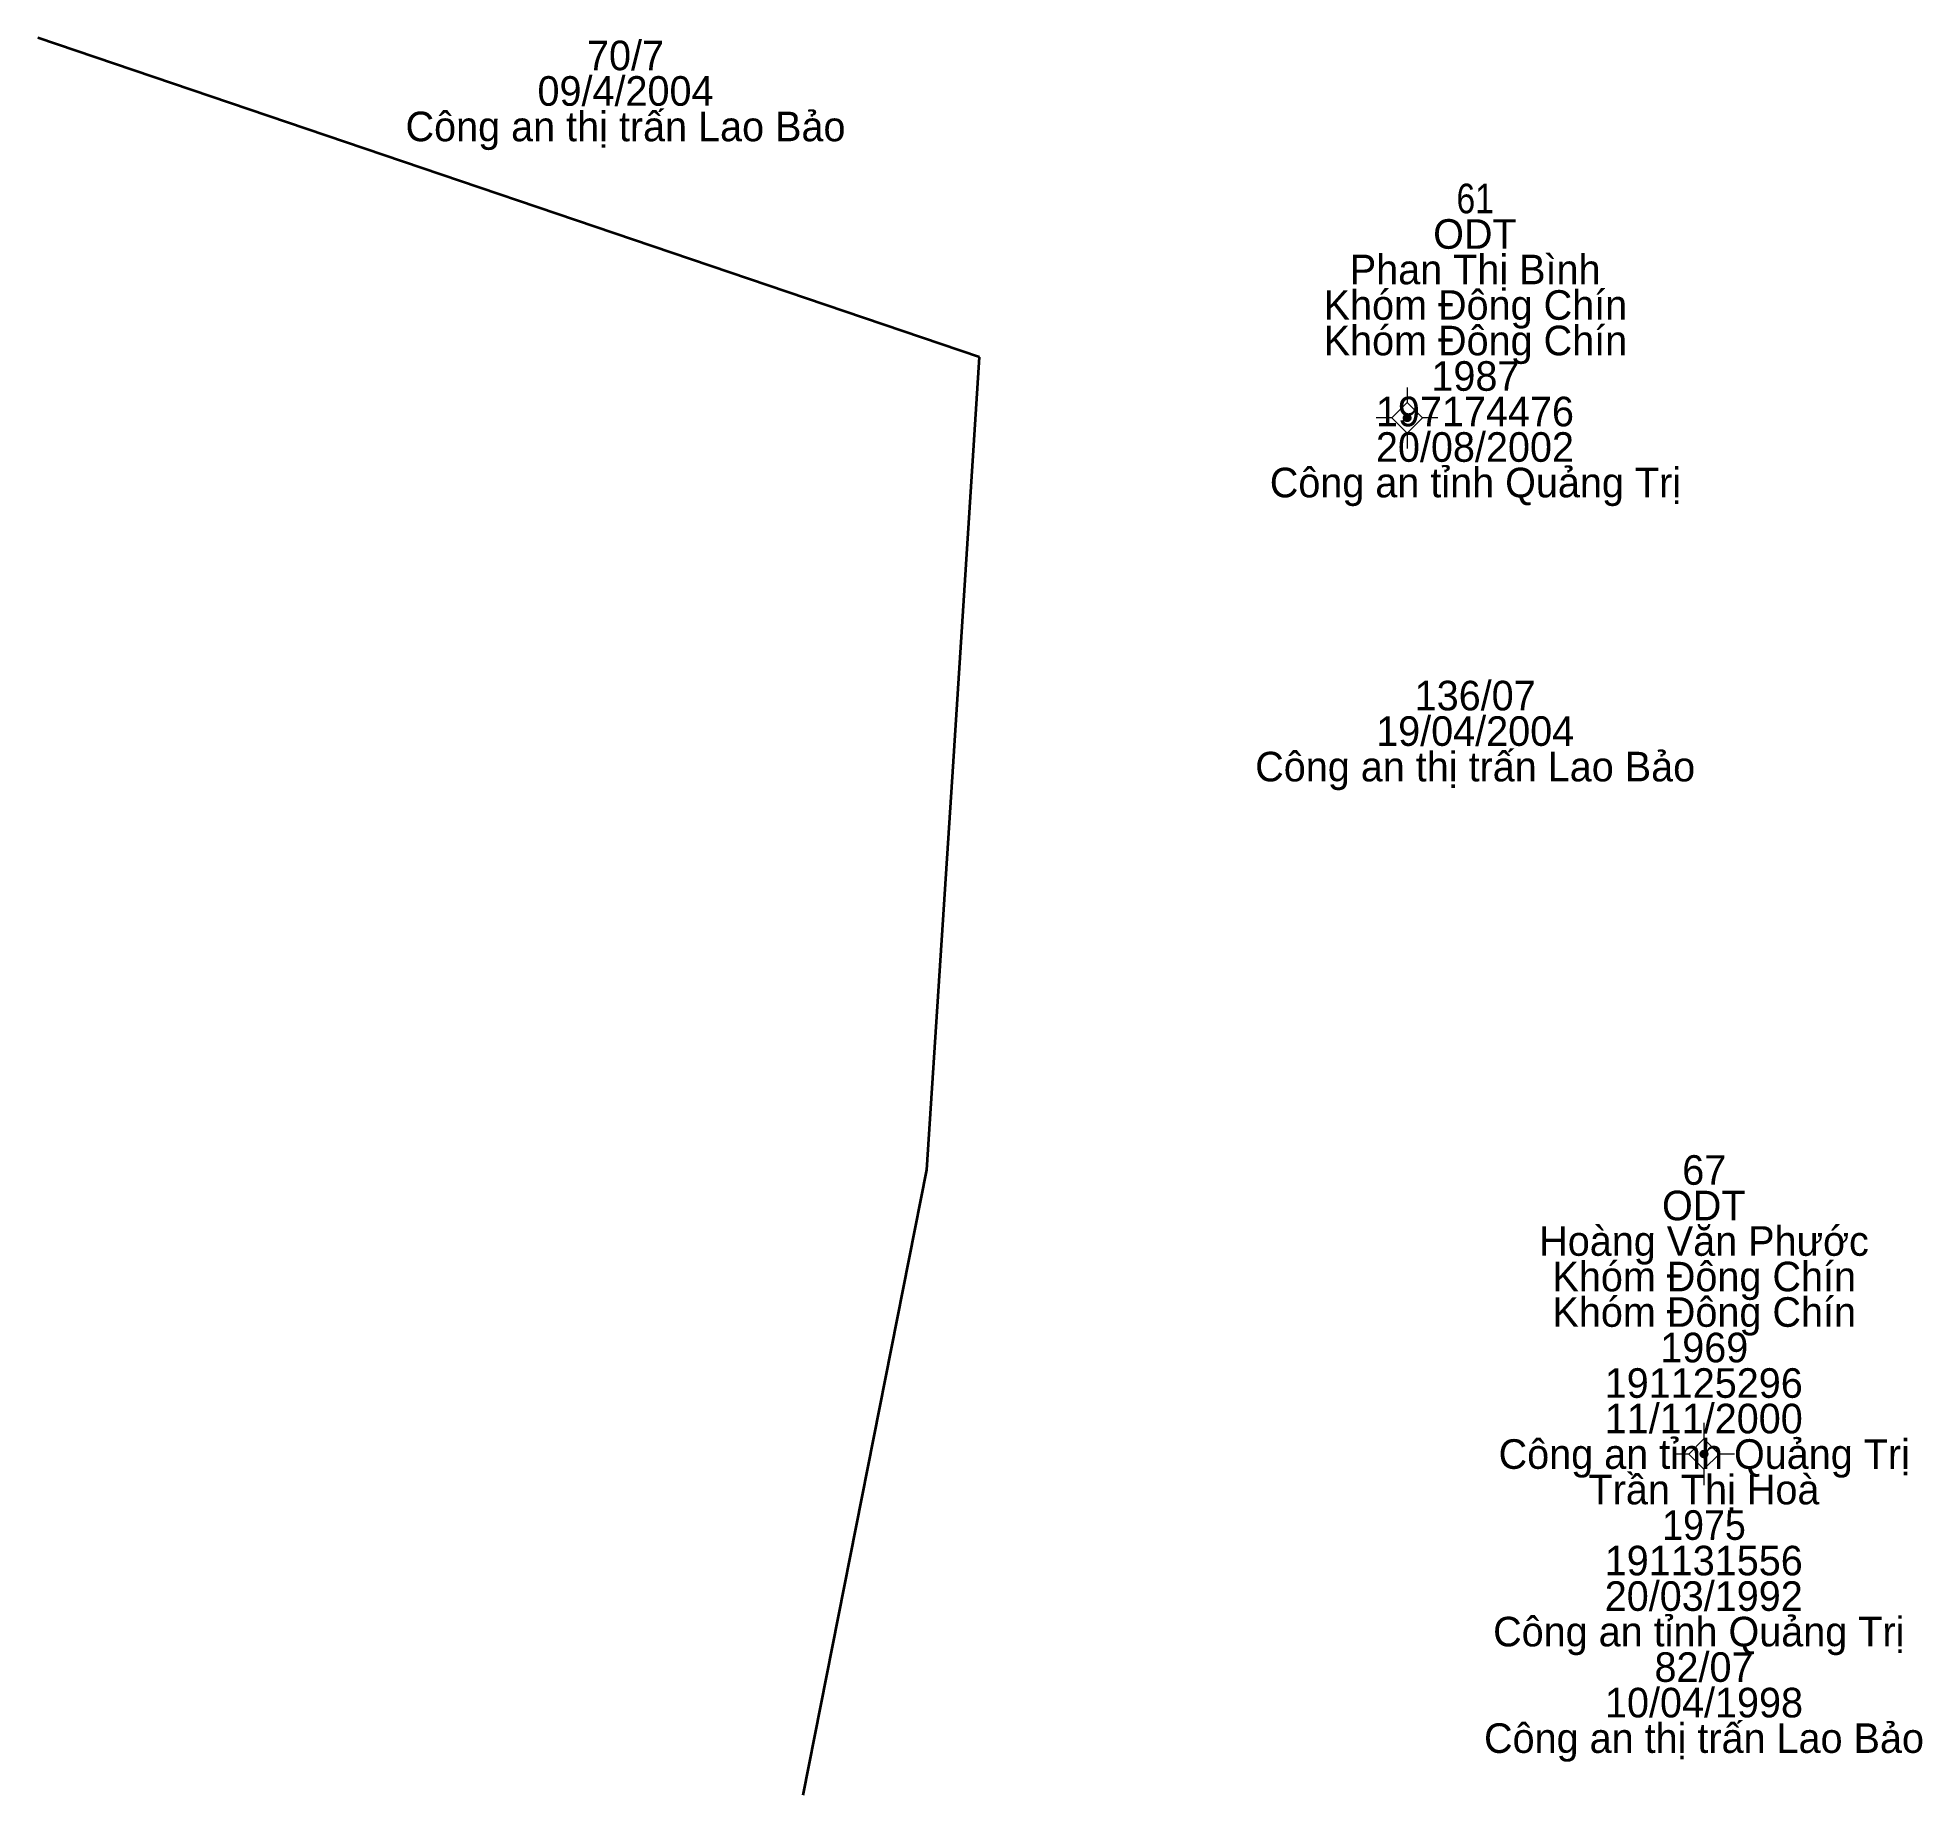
# Model space of a CAD drawing. Header units: metres. Extents: x 537984 to 538490, y 1837401 to 1838049.
# Drawn here: x 538015.31 to 538053.53, y 1837580.81 to 1837616.45 of the extents above; entities that cross this region are included whole.
import ezdxf
from ezdxf.enums import TextEntityAlignment as Align

# ---------------------------------------------------------------- set-up
doc = ezdxf.new("R2010")
doc.units = ezdxf.units.M
doc.header["$LTSCALE"] = 0.24
doc.linetypes.add('MEDIUM_DASHED', pattern=[4.5, 3, -1.5])
doc.layers.add('11', color=7, linetype='MEDIUM_DASHED', lineweight=13)
doc.layers.add('54', color=7, linetype='Continuous', lineweight=35)
doc.layers.add('15', color=7, linetype='Continuous')

msp = doc.modelspace()

# ---------------------------------------------------------------- texts
at = {"layer": '15'}
for s, p in [('70/7', (538027.23, 1837615.79)), ('09/4/2004', (538027.23, 1837615.07)), ('Công an thị trấn Lao Bảo', (538027.23, 1837614.35)), ('ODT', (538044.455, 1837612.17)), ('Phan Thị Bình', (538044.46, 1837611.45)), ('Khóm Đông Chín', (538044.465, 1837610.73)), ('Khóm Đông Chín', (538044.465, 1837610.01)), ('1987', (538044.465, 1837609.29)), ('197174476', (538044.455, 1837608.57)), ('20/08/2002', (538044.455, 1837607.85)), ('Công an tỉnh Quảng Trị', (538044.465, 1837607.13)), ('136/07', (538044.46, 1837602.81)), ('19/04/2004', (538044.46, 1837602.09)), ('Công an thị trấn Lao Bảo', (538044.46, 1837601.37)), ('67', (538049.105, 1837593.19)), ('ODT', (538049.095, 1837592.47)), ('Hoàng Văn Phước', (538049.1, 1837591.75)), ('Khóm Đông Chín', (538049.105, 1837591.03)), ('Khóm Đông Chín', (538049.105, 1837590.31)), ('1969', (538049.105, 1837589.59)), ('191125296', (538049.095, 1837588.87)), ('11/11/2000', (538049.095, 1837588.15)), ('Công an tỉnh Quảng Trị', (538049.105, 1837587.43)), ('Trần Thị Hoà', (538049.1, 1837586.71)), ('191131556', (538049.095, 1837585.27)), ('20/03/1992', (538049.095, 1837584.55)), ('Công an tỉnh Quảng Trị ', (538049.105, 1837583.83)), ('82/07', (538049.1, 1837583.11)), ('10/04/1998', (538049.1, 1837582.39)), ('Công an thị trấn Lao Bảo', (538049.1, 1837581.67))]:
    msp.add_text(s, height=0.6, dxfattribs=at).set_placement(p, align=Align.CENTER)
for s, width, p in [('61', 0.85, (538044.46, 1837612.89)), ('1975', 0.95, (538049.1, 1837585.99))]:
    msp.add_text(s, height=0.6, dxfattribs=dict(at, width=width)).set_placement(p, align=Align.CENTER)

# ---------------------------------------------------------------- hatches: boundary and pattern name
at = {"layer": '11'}
for points in [[(538043.1549, 1837608.74, 1), (538043.0049, 1837608.74, 1)], [(538049.1749, 1837587.73, 1), (538049.0249, 1837587.73, 1)]]:
    msp.add_hatch(color=256, dxfattribs=at).paths.add_polyline_path(points)

# ---------------------------------------------------------------- linework, layer by layer
for p, q in [((538043.08, 1837609.36), (538043.08, 1837609.05)), ((538042.77, 1837608.74), (538042.45, 1837608.74)), ((538043.7, 1837608.74), (538043.39, 1837608.74)), ((538043.08, 1837608.43), (538043.08, 1837608.12)), ((538049.1, 1837588.36), (538049.1, 1837588.04)), ((538048.79, 1837587.73), (538048.48, 1837587.73)), ((538049.72, 1837587.73), (538049.41, 1837587.73)), ((538049.1, 1837587.42), (538049.1, 1837587.1))]:
    msp.add_line(p, q, dxfattribs=at)
for points in [[(538043.08, 1837609.05), (538042.77, 1837608.74), (538043.08, 1837608.43), (538043.39, 1837608.74)], [(538049.1, 1837588.04), (538048.79, 1837587.73), (538049.1, 1837587.42), (538049.41, 1837587.73)]]:
    msp.add_lwpolyline(points, close=True, dxfattribs=at)
for centre in [(538043.0799, 1837608.74), (538049.0999, 1837587.73)]:
    msp.add_circle(centre, 0.075, dxfattribs=at)
at = {"layer": '54'}
for p, q in [((538034.41, 1837609.97), (538015.31, 1837616.45)), ((538033.86, 1837601.46), (538034.41, 1837609.97))]:
    msp.add_line(p, q, dxfattribs=at)
msp.add_lwpolyline([(538030.83, 1837580.81), (538033.34, 1837593.49), (538033.86, 1837601.46)], dxfattribs=at)

msp.set_redraw_order([(e.dxf.handle, doc.entitydb.next_handle()) for e in msp.query("TEXT MTEXT ATTDEF DIMENSION ARC_DIMENSION")])  # texts and dimensions are drawn at this point

doc.saveas('drawing.dxf')
